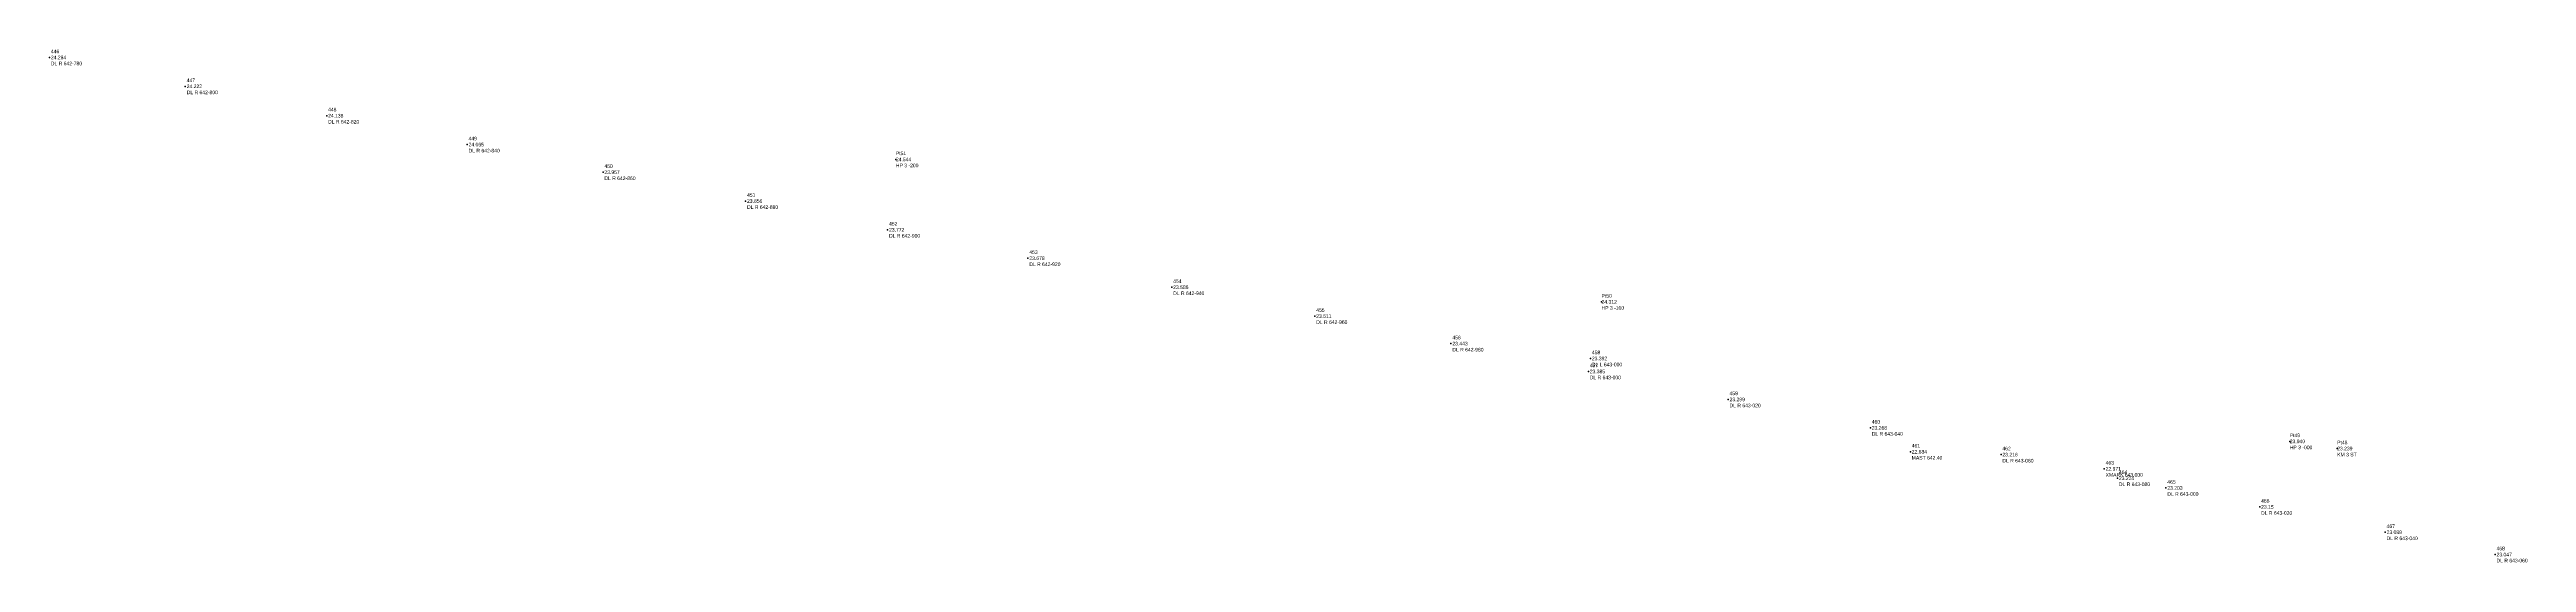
# Model space of a CAD drawing. Header units: metres. Extents: x 169978 to 830021, y 964681 to 1014880.
# Drawn here: x 176391.4 to 176733.2, y 975825.9 to 975896.7 of the extents above; entities that cross this region are included whole.
import ezdxf

# ---------------------------------------------------------------- set-up
doc = ezdxf.new("R2010")
doc.units = ezdxf.units.M

msp = doc.modelspace()

# ---------------------------------------------------------------- linework, layer by layer
at = {"layer": 'MDU TO TN 3MVN TOMLMR  CH 0-400 TO 5-800_SurveyPoint'}
for p in [(176508.22, 975881.5, 24.54), (176605.6, 975861.83, 24.31), (176700.57, 975842.58, 23.94), (176707.11, 975841.59, 23.24)]:
    msp.add_point(p, dxfattribs=at)
at = {"layer": 'MEJ TO TN CH635-600 TOCH647-200_Survey'}
for p in [(176391.42, 975895.57, 24.28), (176410.16, 975891.58, 24.22), (176429.67, 975887.53, 24.14), (176449.06, 975883.54, 24.06), (176467.8, 975879.73, 23.96), (176487.48, 975875.75, 23.86), (176507.08, 975871.78, 23.77), (176526.44, 975867.86, 23.68), (176546.29, 975863.85, 23.59), (176566.03, 975859.87, 23.51), (176584.82, 975856.07, 23.44), (176604.07, 975854.02, 23.39), (176603.78, 975852.23, 23.38), (176623.07, 975848.37, 23.3), (176642.69, 975844.45, 23.27), (176648.21, 975841.15, 22.63), (176660.72, 975840.75, 23.22), (176674.97, 975838.79, 22.97), (176676.8, 975837.49, 23.22), (176683.48, 975836.15, 23.2), (176696.42, 975833.53, 23.15), (176713.74, 975830.03, 23.09), (176728.91, 975826.96, 23.05)]:
    msp.add_point(p, dxfattribs=at)

# ---------------------------------------------------------------- texts
at = {"layer": 'MDU TO TN 3MVN TOMLMR  CH 0-400 TO 5-800_SurveyPoint', "color": 7, "char_height": 0.5, "attachment_point": 4}
for s, insert, width in [('Pt51\\P24.544\\PHP 3 -200', (176508.22, 975881.5, 24.54), 5), ('Pt50\\P24.312\\PHP 3 -100', (176605.6, 975861.83, 24.31), 5), ('Pt49\\P23.940\\PHP 3 -000', (176700.57, 975842.58, 23.94), 5), ('Pt48\\P23.239\\PKM 3 ST ', (176707.11, 975841.59, 23.24), 4.5)]:
    msp.add_mtext(s, dxfattribs=dict(at, insert=insert, width=width))
at = {"layer": 'MEJ TO TN CH635-600 TOCH647-200_Survey', "char_height": 0.5, "attachment_point": 4}
for s, insert, width in [(' 446\\P 24.284\\P DL R 642-780', (176391.42, 975895.57, 24.28), 6.5), (' 447\\P 24.222\\P DL R 642-800', (176410.16, 975891.58, 24.22), 6.5), (' 448\\P 24.138\\P DL R 642-820', (176429.67, 975887.53, 24.14), 6.5), (' 449\\P 24.065\\P DL R 642-840', (176449.06, 975883.54, 24.06), 6.5), (' 450\\P 23.957\\P DL R 642-860', (176467.8, 975879.73, 23.96), 6.5), (' 451\\P 23.856\\P DL R 642-880', (176487.48, 975875.75, 23.86), 6.5), (' 452\\P 23.772\\P DL R 642-900', (176507.08, 975871.78, 23.77), 6.5), (' 453\\P 23.678\\P DL R 642-920', (176526.44, 975867.86, 23.68), 6.5), (' 454\\P 23.586\\P DL R 642-940', (176546.29, 975863.85, 23.59), 6.5), (' 455\\P 23.511\\P DL R 642-960', (176566.03, 975859.87, 23.51), 6.5), (' 456\\P 23.443\\P DL R 642-980', (176584.82, 975856.07, 23.44), 6.5), (' 457\\P 23.385\\P DL R 643-000', (176603.78, 975852.23, 23.38), 6.5), (' 458\\P 23.392\\P DL L 643-000', (176604.07, 975854.02, 23.39), 6.5), (' 459\\P 23.299\\P DL R 643-020', (176623.07, 975848.37, 23.3), 6.5), (' 460\\P 23.268\\P DL R 643-040', (176642.69, 975844.45, 23.27), 6.5), (' 461\\P 22.634\\P MAST 642.40', (176648.21, 975841.15, 22.63), 6), (' 462\\P 23.216\\P DL R 643-060', (176660.72, 975840.75, 23.22), 6.5), (' 463\\P 22.971\\P XMARK 643.000', (176674.97, 975838.79, 22.97), 7), (' 464\\P 23.224\\P DL R 643-080', (176676.8, 975837.49, 23.22), 6.5), (' 465\\P 23.203\\P DL R 643-000', (176683.48, 975836.15, 23.2), 6.5), (' 466\\P 23.15\\P DL R 643-020', (176696.42, 975833.53, 23.15), 6.5), (' 467\\P 23.089\\P DL R 643-040', (176713.74, 975830.03, 23.09), 6.5), (' 468\\P 23.047\\P DL R 643-060', (176728.91, 975826.96, 23.05), 6.5)]:
    msp.add_mtext(s, dxfattribs=dict(at, insert=insert, width=width))

doc.saveas('drawing.dxf')
